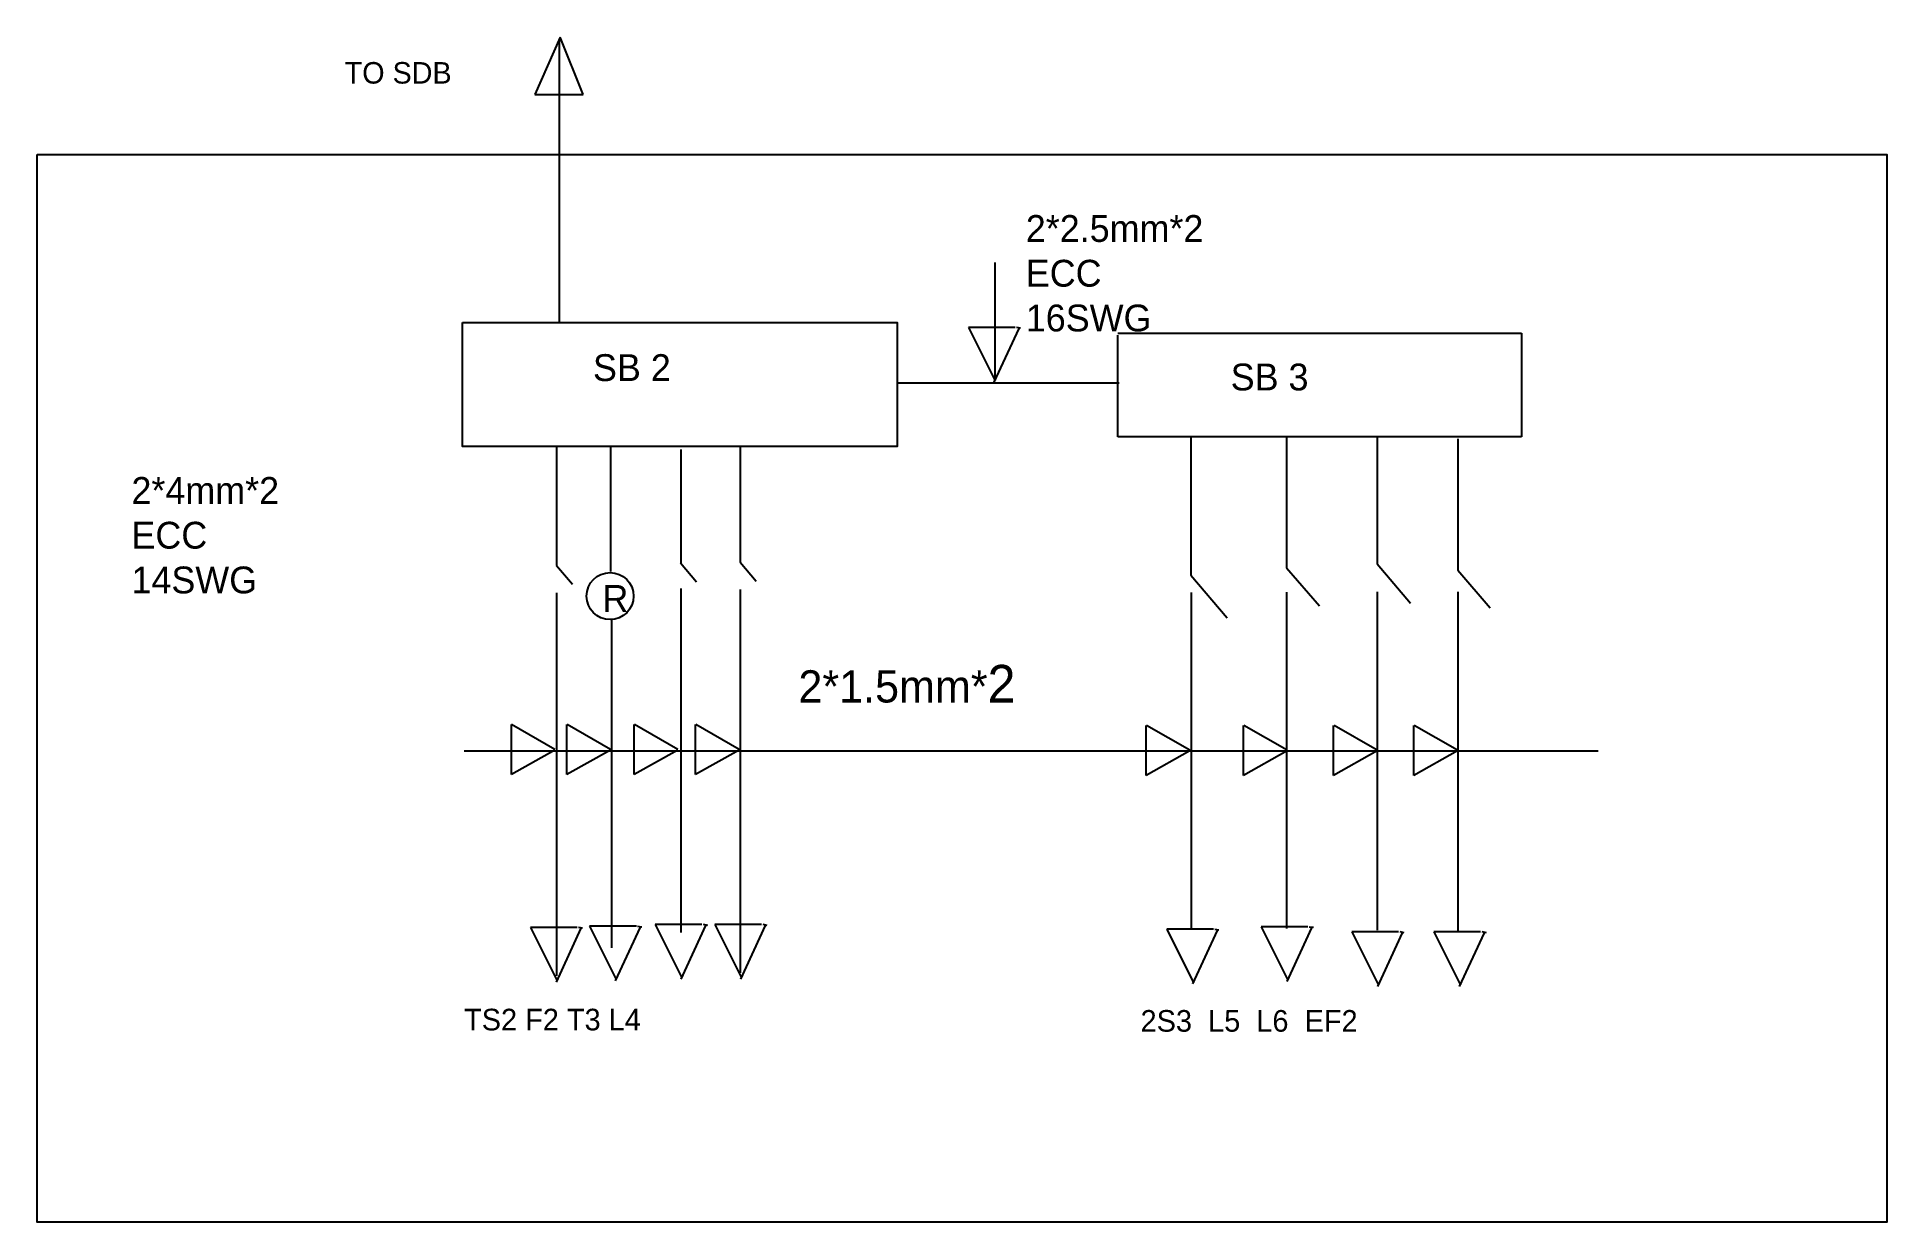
# Model space of a CAD drawing. Header units: feet. Extents: x 2705 to 3746, y 888 to 987.
# Drawn here: x 2784.5 to 2912.8, y 888.5 to 970.7 of the extents above; entities that cross this region are included whole.
import ezdxf

# ---------------------------------------------------------------- set-up
doc = ezdxf.new("R2010")
doc.units = ezdxf.units.FT
doc.header["$MEASUREMENT"] = 0

msp = doc.modelspace()

# ---------------------------------------------------------------- texts
at = {"attachment_point": 1}
for s, insert, char_height, width in [('TO SDB', (2805.8, 968.94), 1.49, 10.3299), ('2*2.5mm*2\\PECC\\P16SWG', (2853.04, 958.33), 1.862, 25.3927), ('{\\H2.5x;SB 2} ', (2823.02, 948.68), 0.7448, 10.9921), ('SB 3', (2867.25, 948.03), 1.862, 9.4029), ('2*4mm*2\\PECC\\P14SWG', (2791.01, 940.16), 1.862, 12.582), ('R', (2823.68, 932.67), 1.86, 1.3949), ('{\\H3x;2*1.5mm*\\H1.167x;2}', (2837.27, 927.13), 0.7448, 17.9596), ('    TS2 F2 T3 L4', (2811.85, 903.28), 1.5, 24.1052), ('2S3  L5  L6  EF2', (2861, 903.19), 1.5, 23.7452)]:
    msp.add_mtext(s, dxfattribs=dict(at, insert=insert, char_height=char_height, width=width))

# ---------------------------------------------------------------- linework, layer by layer
for p, q in [((2820.74, 970.68), (2818.99, 966.7)), ((2820.69, 950.89), (2820.69, 970.51)), ((2822.34, 966.7), (2820.74, 970.68)), ((2818.99, 966.7), (2822.34, 966.7)), ((2850.92, 946.94), (2850.92, 955.05)), ((2852.3, 950.54), (2849.06, 950.54)), ((2849.06, 950.54), (2850.91, 946.84)), ((2850.85, 946.75), (2852.57, 950.47)), ((2852.39, 950.55), (2852.68, 950.51)), ((2859.43, 950.15), (2887.42, 950.15)), ((2859.43, 942.94), (2859.43, 950.01)), ((2887.42, 950.15), (2887.42, 942.94)), ((2844.12, 946.7), (2859.52, 946.7)), ((2820.5, 942.28), (2820.5, 934.03)), ((2824.27, 933.6), (2824.27, 942.28)), ((2829.11, 942.06), (2829.11, 934.18)), ((2833.24, 942.28), (2833.24, 934.25)), ((2887.42, 942.94), (2859.43, 942.94)), ((2864.48, 942.89), (2864.48, 933.35)), ((2871.13, 942.91), (2871.13, 933.86)), ((2877.4, 942.91), (2877.4, 934.13)), ((2883.01, 942.8), (2883.01, 933.7)), ((2829.09, 934.21), (2830.19, 932.9)), ((2833.24, 934.25), (2834.34, 932.94)), ((2877.4, 934.13), (2879.72, 931.42)), ((2820.5, 934.03), (2821.59, 932.72)), ((2864.48, 933.35), (2867, 930.4)), ((2871.13, 933.86), (2873.4, 931.22)), ((2883.01, 933.7), (2885.25, 931.09)), ((2820.5, 932.13), (2820.5, 905.56)), ((2829.11, 932.43), (2829.11, 908.58)), ((2833.24, 932.36), (2833.24, 905.78)), ((2864.5, 932.16), (2864.5, 908.84)), ((2871.13, 932.18), (2871.13, 908.85)), ((2877.4, 932.19), (2877.4, 908.74)), ((2883.01, 932.2), (2883.01, 908.63)), ((2824.34, 920.18), (2824.34, 930.28)), ((2817.36, 919.53), (2817.36, 922.99)), ((2820.38, 921.27), (2817.38, 922.99)), ((2821.21, 919.53), (2821.21, 922.99)), ((2824.23, 921.27), (2821.23, 922.99)), ((2825.88, 919.53), (2825.88, 922.99)), ((2828.9, 921.27), (2825.9, 922.99)), ((2830.13, 919.53), (2830.13, 922.99)), ((2833.16, 921.27), (2830.16, 922.99)), ((2861.39, 919.47), (2861.39, 922.93)), ((2864.41, 921.21), (2861.41, 922.93)), ((2868.15, 919.47), (2868.15, 922.93)), ((2871.17, 921.21), (2868.17, 922.93)), ((2874.39, 919.47), (2874.39, 922.93)), ((2877.42, 921.21), (2874.42, 922.93)), ((2879.95, 919.47), (2879.95, 922.93)), ((2882.98, 921.21), (2879.98, 922.93)), ((2829.99, 921.15), (2814.09, 921.15)), ((2820.38, 921.22), (2817.36, 919.53)), ((2824.23, 921.22), (2821.21, 919.53)), ((2824.34, 907.51), (2824.34, 920.25)), ((2828.9, 921.22), (2825.88, 919.53)), ((2829.73, 921.18), (2833.24, 921.18)), ((2833.16, 921.22), (2830.13, 919.53)), ((2833.24, 921.18), (2892.73, 921.18)), ((2864.41, 921.17), (2861.39, 919.47)), ((2871.17, 921.17), (2868.15, 919.47)), ((2877.42, 921.17), (2874.39, 919.47)), ((2882.98, 921.17), (2879.95, 919.47)), ((2821.92, 908.92), (2818.68, 908.92)), ((2818.68, 908.92), (2820.53, 905.22)), ((2820.48, 905.13), (2822.2, 908.86)), ((2822.01, 908.93), (2822.3, 908.89)), ((2826.03, 909.01), (2822.79, 909.01)), ((2822.79, 909.01), (2824.64, 905.3)), ((2824.59, 905.22), (2826.31, 908.94)), ((2826.12, 909.02), (2826.41, 908.97)), ((2830.58, 909.13), (2827.34, 909.13)), ((2827.34, 909.13), (2829.19, 905.43)), ((2829.13, 905.34), (2830.85, 909.06)), ((2830.67, 909.14), (2830.96, 909.09)), ((2834.71, 909.13), (2831.47, 909.13)), ((2831.47, 909.13), (2833.33, 905.43)), ((2833.27, 905.34), (2834.99, 909.06)), ((2834.81, 909.14), (2835.09, 909.09)), ((2866.07, 908.79), (2862.82, 908.79)), ((2862.82, 908.79), (2864.68, 905.09)), ((2864.62, 905), (2866.34, 908.72)), ((2866.16, 908.8), (2866.44, 908.76)), ((2872.61, 908.96), (2869.37, 908.96)), ((2869.37, 908.96), (2871.22, 905.26)), ((2871.16, 905.17), (2872.88, 908.9)), ((2872.7, 908.97), (2872.99, 908.93)), ((2878.9, 908.62), (2875.65, 908.62)), ((2875.65, 908.62), (2877.51, 904.92)), ((2877.45, 904.83), (2879.17, 908.55)), ((2878.99, 908.63), (2879.27, 908.58)), ((2884.58, 908.62), (2881.34, 908.62)), ((2881.34, 908.62), (2883.19, 904.92)), ((2883.13, 904.83), (2884.85, 908.55)), ((2884.67, 908.63), (2884.96, 908.58))]:
    msp.add_line(p, q)
for points in [[(2784.46, 962.52), (2912.77, 962.52), (2912.77, 888.49), (2784.46, 888.49)], [(2813.97, 950.89), (2844.12, 950.89), (2844.12, 942.28), (2813.97, 942.28)]]:
    msp.add_lwpolyline(points, close=True)
msp.add_circle((2824.21, 931.9), 1.63)

msp.set_redraw_order([(e.dxf.handle, doc.entitydb.next_handle()) for e in msp.query("TEXT MTEXT ATTDEF DIMENSION ARC_DIMENSION")])  # texts and dimensions are drawn at this point

doc.saveas('drawing.dxf')
